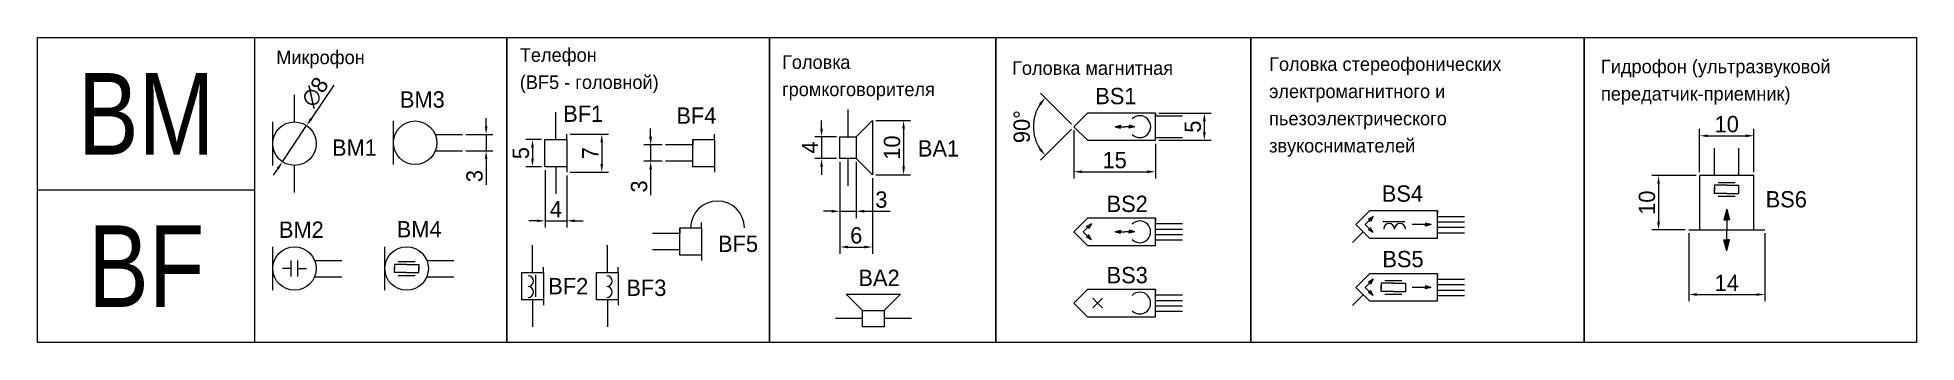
# Model space of a CAD drawing. Header units: millimetres. Extents: x 52 to 1332, y -528 to 1037.
# Drawn here: x 52.3 to 398.2, y 182.1 to 238.1 of the extents above; entities that cross this region are included whole.
import ezdxf

# ---------------------------------------------------------------- set-up
doc = ezdxf.new("R2010")
doc.units = ezdxf.units.MM
doc.styles.add('RR08', font='rr.shx', dxfattribs={"width": 0.8})
doc.styles.get("Standard").update_dxf_attribs({"font": 'standarteskd.shx', "height": 3})
doc.dimstyles.new('ISO-25', dxfattribs={"dimtxt": 2, "dimasz": 1.5, "dimexe": 1.25, "dimexo": 0.625, "dimtad": 1, "dimtxsty": 'Standard', "dimcen": 2.5, "dimadec": 0, "dimazin": 0, "dimtfac": 1, "dimtmove": 0, "dimatfit": 3, "dimfxl": 1, "dimarcsym": 0})

msp = doc.modelspace()

# ---------------------------------------------------------------- texts
at = {"color": 7, "linetype": 'Continuous'}
for s, height, p in [('Микрофон', 2.5, (96.273, 233.239)), ('Телефон', 2.5, (141.111, 233.67)), ('Головка ', 2.5, (189.388, 232.355)), ('Головка магнитная', 2.5, (231.742, 231.268)), ('Головка стереофонических', 2.5, (279.073, 231.999)), ('Гидрофон (ультразвуковой', 2.5, (340.169, 231.548)), ('(BF5 - головной)', 2.5, (141.111, 228.67)), ('громкоговорителя', 2.5, (189.388, 227.355)), ('BS1', 3, (247.066, 225.874)), ('электромагнитного и ', 2.5, (279.073, 226.999)), ('передатчик-приемник)', 2.5, (340.169, 226.548)), ('BM3', 3, (119.042, 225.236)), ('BF1', 3, (149.1, 222.629)), ('BF4', 3, (169.944, 222.274)), ('пьезоэлектрического', 2.5, (279.073, 221.999)), ('BM1', 3, (106.542, 216.395)), ('BA1', 3, (214.409, 216.248)), ('звукоснимателей', 2.5, (279.073, 216.999)), ('BS2', 3, (249.15, 206.065)), ('BS4', 3, (299.819, 207.956)), ('BS6', 3, (370.498, 206.902)), ('BM2', 3, (96.767, 201.314)), ('BM4', 3, (118.453, 201.4)), ('BF5', 3, (177.612, 198.72)), ('BS5', 3, (299.922, 195.907)), ('BF2', 3, (146.352, 190.942)), ('BA2', 3, (203.455, 192.464)), ('BS3', 3, (249.15, 192.964)), ('BF3', 3, (160.74, 190.634))]:
    msp.add_text(s, height=height, dxfattribs=at).set_placement(p)
at = {"color": 7, "linetype": 'Continuous', "lineweight": -3, "char_height": 15, "width": 40, "attachment_point": 5, "style": 'RR08'}
for s, insert in [('{\\fArial|b0|i0|c0|p34;BM}', (72.326, 224.105)), ('{\\fArial|b0|i0|c0|p34;BF}', (72.326, 196.109))]:
    msp.add_mtext(s, dxfattribs=dict(at, insert=insert))

# ---------------------------------------------------------------- blocks, each defined once
blk = doc.blocks.new('BM1')
at = {"color": 7, "linetype": 'Continuous'}
for p, q in [((205.45, 452.8), (205.45, 457.8)), ((201.45, 448.8), (201.45, 452.8)), ((201.45, 444.8), (201.45, 448.8)), ((205.45, 439.8), (205.45, 444.8))]:
    blk.add_line(p, q, dxfattribs=at)
blk.add_circle((205.45, 448.8), 4, dxfattribs=at)
blk = doc.blocks.new('*D201')
at = {"color": 0, "linetype": 'Continuous', "lineweight": -2, "transparency": 16777216}
for p, q in [((106.85, 229.39), (102.69, 223.19)), ((97.4, 215.3), (101.86, 221.94)), ((96.56, 214.05), (95.73, 212.81))]:
    blk.add_line(p, q, dxfattribs=at)
at = {"color": 0, "linetype": 'Continuous', "lineweight": -3, "transparency": 16777216}
for points in [[(102.48, 223.33), (102.9, 223.05), (101.86, 221.94)], [(96.36, 214.19), (96.77, 213.91), (97.4, 215.3)]]:
    blk.add_solid(points, dxfattribs=at)
at = {"layer": 'Defpoints', "color": 0, "linetype": 'Continuous', "lineweight": -3, "transparency": 16777216}
for p in [(101.86, 221.94), (97.4, 215.3)]:
    blk.add_point(p, dxfattribs=at)
at = {"color": 0, "linetype": 'Continuous', "transparency": 16777216, "insert": (103.42, 228.09), "char_height": 3, "attachment_point": 5, "rotation": 56.1436}
blk.add_mtext('∅8', dxfattribs=at)
blk = doc.blocks.new('BM2')
at = {"color": 7, "linetype": 'Continuous'}
for p, q in [((183.88, 427.35), (183.88, 431.35)), ((183.88, 423.35), (183.88, 427.35)), ((187.25, 427.35), (185.66, 427.35)), ((187.25, 427.35), (187.25, 428.82)), ((187.25, 425.87), (187.25, 427.35)), ((188.51, 427.35), (188.51, 428.82)), ((188.51, 425.87), (188.51, 427.35)), ((188.51, 427.35), (190.1, 427.35)), ((191.59, 428.85), (196.59, 428.85)), ((191.59, 425.85), (196.59, 425.85))]:
    blk.add_line(p, q, dxfattribs=at)
blk.add_circle((187.88, 427.35), 4, dxfattribs=at)
blk = doc.blocks.new('*D204')
at = {"color": 0, "linetype": 'Continuous', "lineweight": -2, "transparency": 16777216}
for p, q in [((134.91, 221.79), (134.91, 223.29)), ((131.16, 220.29), (136.16, 220.29)), ((134.91, 220.29), (134.91, 217.29)), ((131.16, 217.29), (136.16, 217.29)), ((134.91, 215.79), (134.91, 211.04))]:
    blk.add_line(p, q, dxfattribs=at)
at = {"color": 0, "linetype": 'Continuous', "lineweight": -3, "transparency": 16777216}
for points in [[(134.66, 221.79), (135.16, 221.79), (134.91, 220.29)], [(134.66, 215.79), (135.16, 215.79), (134.91, 217.29)]]:
    blk.add_solid(points, dxfattribs=at)
at = {"layer": 'Defpoints', "color": 0, "linetype": 'Continuous', "lineweight": -3, "transparency": 16777216}
for p in [(130.53, 220.29), (130.53, 217.29), (134.91, 217.29)]:
    blk.add_point(p, dxfattribs=at)
at = {"color": 0, "linetype": 'Continuous', "transparency": 16777216, "insert": (132.78, 212.66), "char_height": 3, "attachment_point": 5, "rotation": 90}
blk.add_mtext('3', dxfattribs=at)
blk = doc.blocks.new('BM3')
at = {"color": 7, "linetype": 'Continuous'}
for p, q in [((206.08, 450.46), (206.08, 454.46)), ((206.08, 446.46), (206.08, 450.46)), ((213.79, 451.96), (218.79, 451.96)), ((213.79, 448.96), (218.79, 448.96))]:
    blk.add_line(p, q, dxfattribs=at)
blk.add_circle((210.08, 450.46), 4, dxfattribs=at)
blk = doc.blocks.new('BM4')
at = {"color": 7, "linetype": 'Continuous'}
for p, q in [((204.53, 427.35), (204.53, 431.35)), ((204.53, 423.35), (204.53, 427.35)), ((208.53, 428.1), (206.28, 428.1)), ((206.28, 428.1), (206.28, 427.61)), ((206.28, 427.11), (206.28, 427.61)), ((206.28, 427.58), (206.28, 427.08)), ((206.28, 426.59), (206.28, 427.08)), ((208.53, 426.59), (206.28, 426.59)), ((206.96, 428.61), (208.53, 428.61)), ((206.96, 426.08), (208.53, 426.08)), ((208.53, 428.61), (210.11, 428.61)), ((208.53, 428.1), (210.79, 428.1)), ((208.53, 426.59), (210.79, 426.59)), ((208.53, 426.08), (210.11, 426.08)), ((210.79, 428.1), (210.79, 427.61)), ((210.79, 427.11), (210.79, 427.61)), ((210.79, 427.58), (210.79, 427.08)), ((210.79, 426.59), (210.79, 427.08)), ((212.24, 428.85), (217.24, 428.85)), ((212.24, 425.85), (217.24, 425.85))]:
    blk.add_line(p, q, dxfattribs=at)
blk.add_circle((208.53, 427.35), 4, dxfattribs=at)
blk = doc.blocks.new('BF1')
at = {"color": 7, "linetype": 'Continuous'}
for p, q in [((239.33, 440.63), (239.33, 445.63)), ((237.33, 440.63), (239.33, 440.63)), ((237.33, 435.63), (237.33, 440.63)), ((239.33, 440.63), (241.33, 440.63)), ((241.33, 440.63), (241.33, 441.63)), ((241.33, 440.63), (241.33, 435.63)), ((241.33, 435.63), (237.33, 435.63)), ((239.33, 435.63), (239.33, 430.63)), ((241.33, 435.63), (241.33, 434.63))]:
    blk.add_line(p, q, dxfattribs=at)
blk = doc.blocks.new('*D208')
at = {"color": 0, "linetype": 'Continuous', "lineweight": -2, "transparency": 16777216}
for p, q in [((150.38, 220.38), (157.45, 220.38)), ((156.2, 218.88), (156.2, 214.88)), ((150.38, 213.38), (157.45, 213.38))]:
    blk.add_line(p, q, dxfattribs=at)
at = {"color": 0, "linetype": 'Continuous', "lineweight": -3, "transparency": 16777216}
for points in [[(155.95, 218.88), (156.45, 218.88), (156.2, 220.38)], [(155.95, 214.88), (156.45, 214.88), (156.2, 213.38)]]:
    blk.add_solid(points, dxfattribs=at)
at = {"layer": 'Defpoints', "color": 0, "linetype": 'Continuous', "lineweight": -3, "transparency": 16777216}
for p in [(149.75, 220.38), (149.75, 213.38), (156.2, 213.38)]:
    blk.add_point(p, dxfattribs=at)
at = {"color": 0, "linetype": 'Continuous', "transparency": 16777216, "insert": (154.08, 216.88), "char_height": 3, "attachment_point": 5, "rotation": 90}
blk.add_mtext('7', dxfattribs=at)
blk = doc.blocks.new('*D209')
at = {"color": 0, "linetype": 'Continuous', "lineweight": -2, "transparency": 16777216}
for p, q in [((145.13, 219.38), (142.19, 219.38)), ((143.44, 217.88), (143.44, 215.88)), ((145.13, 214.38), (142.19, 214.38))]:
    blk.add_line(p, q, dxfattribs=at)
at = {"color": 0, "linetype": 'Continuous', "lineweight": -3, "transparency": 16777216}
for points in [[(143.19, 217.88), (143.69, 217.88), (143.44, 219.38)], [(143.19, 215.88), (143.69, 215.88), (143.44, 214.38)]]:
    blk.add_solid(points, dxfattribs=at)
at = {"layer": 'Defpoints', "color": 0, "linetype": 'Continuous', "lineweight": -3, "transparency": 16777216}
for p in [(145.75, 219.38), (143.44, 214.38), (145.75, 214.38)]:
    blk.add_point(p, dxfattribs=at)
at = {"color": 0, "linetype": 'Continuous', "transparency": 16777216, "insert": (141.32, 216.88), "char_height": 3, "attachment_point": 5, "rotation": 90}
blk.add_mtext('5', dxfattribs=at)
blk = doc.blocks.new('*D210')
at = {"color": 0, "linetype": 'Continuous', "lineweight": -2, "transparency": 16777216}
for p, q in [((145.75, 213.75), (145.75, 203.19)), ((149.75, 212.75), (149.75, 203.19)), ((144.25, 204.44), (142.75, 204.44)), ((145.75, 204.44), (149.75, 204.44)), ((151.25, 204.44), (152.75, 204.44))]:
    blk.add_line(p, q, dxfattribs=at)
at = {"color": 0, "linetype": 'Continuous', "lineweight": -3, "transparency": 16777216}
for points in [[(144.25, 204.69), (144.25, 204.19), (145.75, 204.44)], [(151.25, 204.69), (151.25, 204.19), (149.75, 204.44)]]:
    blk.add_solid(points, dxfattribs=at)
at = {"layer": 'Defpoints', "color": 0, "linetype": 'Continuous', "lineweight": -3, "transparency": 16777216}
for p in [(145.75, 214.38), (149.75, 213.38), (149.75, 204.44)]:
    blk.add_point(p, dxfattribs=at)
at = {"color": 0, "linetype": 'Continuous', "transparency": 16777216, "insert": (147.75, 206.57), "char_height": 3, "attachment_point": 5}
blk.add_mtext('4', dxfattribs=at)
blk = doc.blocks.new('BF4')
at = {"color": 7, "linetype": 'Continuous'}
for p, q in [((254.22, 450.05), (249.22, 450.05)), ((254.22, 451.05), (254.22, 450.05)), ((254.22, 446.05), (254.22, 451.05)), ((254.22, 451.05), (256.22, 451.05)), ((256.22, 451.05), (258.22, 451.05)), ((258.22, 451.05), (258.22, 452.05)), ((258.22, 451.05), (258.22, 446.05)), ((254.22, 447.05), (249.22, 447.05)), ((254.22, 446.05), (254.22, 447.05)), ((258.22, 446.05), (254.22, 446.05)), ((258.22, 446.05), (258.22, 445.05))]:
    blk.add_line(p, q, dxfattribs=at)
blk = doc.blocks.new('*D212')
at = {"color": 0, "linetype": 'Continuous', "lineweight": -2, "transparency": 16777216}
for p, q in [((167.32, 218.38), (163.95, 218.38)), ((165.2, 219.88), (165.2, 221.38)), ((165.2, 218.38), (165.2, 215.38)), ((167.32, 215.38), (163.95, 215.38)), ((165.2, 213.88), (165.2, 209.13))]:
    blk.add_line(p, q, dxfattribs=at)
at = {"color": 0, "linetype": 'Continuous', "lineweight": -3, "transparency": 16777216}
for points in [[(164.95, 219.88), (165.45, 219.88), (165.2, 218.38)], [(164.95, 213.88), (165.45, 213.88), (165.2, 215.38)]]:
    blk.add_solid(points, dxfattribs=at)
at = {"layer": 'Defpoints', "color": 0, "linetype": 'Continuous', "lineweight": -3, "transparency": 16777216}
for p in [(167.94, 218.38), (165.2, 215.38), (167.94, 215.38)]:
    blk.add_point(p, dxfattribs=at)
at = {"color": 0, "linetype": 'Continuous', "transparency": 16777216, "insert": (163.08, 210.75), "char_height": 3, "attachment_point": 5, "rotation": 90}
blk.add_mtext('3', dxfattribs=at)
blk = doc.blocks.new('BF2')
at = {"color": 7, "linetype": 'Continuous'}
blk.add_line((236.54, 426), (236.54, 421.94), dxfattribs=at)
for centre in [(235.17, 424.83), (235.17, 422.83)]:
    blk.add_arc(centre, 1, 270, 90, dxfattribs=at)
blk.add_blockref('BF1', (-3.33, -14.21), dxfattribs=at)
blk = doc.blocks.new('BF3')
at = {"color": 7, "linetype": 'Continuous'}
for centre in [(246.3, 424.83), (246.3, 422.83)]:
    blk.add_arc(centre, 1, 270, 90, dxfattribs=at)
blk.add_blockref('BF1', (7.09, -14.21), dxfattribs=at)
blk = doc.blocks.new('BF5')
at = {"color": 7, "linetype": 'Continuous'}
for p, q in [((258.81, 433.8), (253.81, 433.8)), ((258.81, 434.8), (260.81, 434.8)), ((258.81, 429.8), (258.81, 434.8)), ((258.81, 434.8), (258.81, 433.8)), ((260.81, 434.8), (262.81, 434.8)), ((262.81, 434.8), (262.81, 435.8)), ((262.81, 434.8), (262.81, 429.8)), ((258.81, 430.8), (253.81, 430.8)), ((258.81, 429.8), (258.81, 430.8)), ((262.81, 429.8), (258.81, 429.8)), ((262.81, 429.8), (262.81, 428.8))]:
    blk.add_line(p, q, dxfattribs=at)
blk.add_arc((265.77, 434.8), 4.95, 0, 180, dxfattribs=at)
blk = doc.blocks.new('BA1')
at = {"color": 7, "linetype": 'Continuous'}
for p, q in [((296.26, 433.59), (296.26, 438.59)), ((300.76, 436.59), (297.76, 433.59)), ((300.76, 436.59), (300.76, 426.59)), ((294.76, 429.59), (294.76, 433.59)), ((294.76, 433.59), (296.26, 433.59)), ((296.26, 433.59), (297.76, 433.59)), ((297.76, 433.59), (297.76, 429.59)), ((297.76, 429.59), (294.76, 429.59)), ((296.26, 424.59), (296.26, 429.59)), ((300.76, 426.59), (297.76, 429.59))]:
    blk.add_line(p, q, dxfattribs=at)
blk = doc.blocks.new('*D216')
at = {"color": 0, "linetype": 'Continuous', "lineweight": -2, "transparency": 16777216}
for p, q in [((206.68, 222.9), (213.02, 222.9)), ((211.77, 221.4), (211.77, 214.4)), ((206.68, 212.9), (213.02, 212.9))]:
    blk.add_line(p, q, dxfattribs=at)
at = {"color": 0, "linetype": 'Continuous', "lineweight": -3, "transparency": 16777216}
for points in [[(211.52, 221.4), (212.02, 221.4), (211.77, 222.9)], [(211.52, 214.4), (212.02, 214.4), (211.77, 212.9)]]:
    blk.add_solid(points, dxfattribs=at)
at = {"layer": 'Defpoints', "color": 0, "linetype": 'Continuous', "lineweight": -3, "transparency": 16777216}
for p in [(206.05, 222.9), (206.05, 212.9), (211.77, 212.9)]:
    blk.add_point(p, dxfattribs=at)
at = {"color": 0, "linetype": 'Continuous', "transparency": 16777216, "insert": (209.65, 217.9), "char_height": 3, "attachment_point": 5, "rotation": 90}
blk.add_mtext('10', dxfattribs=at)
blk = doc.blocks.new('*D217')
at = {"color": 0, "linetype": 'Continuous', "lineweight": -2, "transparency": 16777216}
for p, q in [((196.67, 221.4), (196.67, 222.9)), ((199.43, 219.9), (195.42, 219.9)), ((196.67, 219.9), (196.67, 215.9)), ((199.43, 215.9), (195.42, 215.9)), ((196.67, 214.4), (196.67, 212.9))]:
    blk.add_line(p, q, dxfattribs=at)
at = {"color": 0, "linetype": 'Continuous', "lineweight": -3, "transparency": 16777216}
for points in [[(196.42, 221.4), (196.92, 221.4), (196.67, 219.9)], [(196.42, 214.4), (196.92, 214.4), (196.67, 215.9)]]:
    blk.add_solid(points, dxfattribs=at)
at = {"layer": 'Defpoints', "color": 0, "linetype": 'Continuous', "lineweight": -3, "transparency": 16777216}
for p in [(200.05, 219.9), (196.67, 215.9), (200.05, 215.9)]:
    blk.add_point(p, dxfattribs=at)
at = {"color": 0, "linetype": 'Continuous', "transparency": 16777216, "insert": (194.54, 217.9), "char_height": 3, "attachment_point": 5, "rotation": 90}
blk.add_mtext('4', dxfattribs=at)
blk = doc.blocks.new('*D218')
at = {"color": 0, "linetype": 'Continuous', "lineweight": -2, "transparency": 16777216}
for p, q in [((200.05, 215.27), (200.05, 204.95)), ((203.05, 215.27), (203.05, 204.95)), ((198.55, 206.2), (197.05, 206.2)), ((200.05, 206.2), (203.05, 206.2)), ((204.55, 206.2), (209.3, 206.2))]:
    blk.add_line(p, q, dxfattribs=at)
at = {"color": 0, "linetype": 'Continuous', "lineweight": -3, "transparency": 16777216}
for points in [[(198.55, 206.45), (198.55, 205.95), (200.05, 206.2)], [(204.55, 206.45), (204.55, 205.95), (203.05, 206.2)]]:
    blk.add_solid(points, dxfattribs=at)
at = {"layer": 'Defpoints', "color": 0, "linetype": 'Continuous', "lineweight": -3, "transparency": 16777216}
for p in [(200.05, 215.9), (203.05, 215.9), (203.05, 206.2)]:
    blk.add_point(p, dxfattribs=at)
at = {"color": 0, "linetype": 'Continuous', "transparency": 16777216, "insert": (207.68, 208.33), "char_height": 3, "attachment_point": 5}
blk.add_mtext('3', dxfattribs=at)
blk = doc.blocks.new('*D219')
at = {"color": 0, "linetype": 'Continuous', "lineweight": -2, "transparency": 16777216}
for p, q in [((200.05, 215.27), (200.05, 198.38)), ((206.05, 212.27), (206.05, 198.38)), ((201.55, 199.63), (204.55, 199.63))]:
    blk.add_line(p, q, dxfattribs=at)
at = {"color": 0, "linetype": 'Continuous', "lineweight": -3, "transparency": 16777216}
for points in [[(201.55, 199.88), (201.55, 199.38), (200.05, 199.63)], [(204.55, 199.88), (204.55, 199.38), (206.05, 199.63)]]:
    blk.add_solid(points, dxfattribs=at)
at = {"layer": 'Defpoints', "color": 0, "linetype": 'Continuous', "lineweight": -3, "transparency": 16777216}
for p in [(200.05, 215.9), (206.05, 212.9), (206.05, 199.63)]:
    blk.add_point(p, dxfattribs=at)
at = {"color": 0, "linetype": 'Continuous', "transparency": 16777216, "insert": (203.05, 201.76), "char_height": 3, "attachment_point": 5}
blk.add_mtext('6', dxfattribs=at)
blk = doc.blocks.new('BS1')
at = {"linetype": 'Continuous'}
h = blk.add_hatch(color=7, dxfattribs=at)
h.paths.add_polyline_path([(346.06, 448.05), (347.09, 448.05), (347.09, 448.33)])
h.paths.add_polyline_path([(347.09, 447.78), (347.09, 448.05), (346.06, 448.05)])
h = blk.add_hatch(color=7, dxfattribs=at)
h.paths.add_polyline_path([(348.65, 448.33), (348.65, 448.05), (349.68, 448.05)])
h.paths.add_polyline_path([(349.68, 448.05), (348.65, 448.05), (348.65, 447.78)])
at = {"color": 7, "linetype": 'Continuous'}
for p, q in [((338.49, 448.05), (340.99, 450.55)), ((353.49, 450.55), (340.99, 450.55)), ((353.49, 450.55), (353.49, 450.05)), ((353.49, 445.55), (353.49, 450.55)), ((353.49, 450.05), (358.49, 450.05)), ((338.49, 448.05), (340.99, 445.55)), ((346.06, 448.05), (347.09, 448.33)), ((346.06, 448.05), (347.09, 447.78)), ((346.06, 448.05), (347.87, 448.05)), ((347.09, 448.33), (347.09, 448.05)), ((347.09, 447.78), (347.09, 448.05)), ((349.68, 448.05), (347.87, 448.05)), ((348.65, 448.33), (348.65, 448.05)), ((349.68, 448.05), (348.65, 448.33)), ((348.65, 447.78), (348.65, 448.05)), ((349.68, 448.05), (348.65, 447.78)), ((340.99, 445.55), (353.49, 445.55)), ((353.49, 446.05), (358.49, 446.05)), ((353.49, 445.55), (353.49, 446.05))]:
    blk.add_line(p, q, dxfattribs=at)
blk.add_arc((350.62, 448.05), 2, 225, 135, dxfattribs=at)
blk = doc.blocks.new('*D221')
at = {"color": 0, "linetype": 'Continuous', "lineweight": -2, "transparency": 16777216}
for p, q in [((258.76, 224.25), (268.39, 224.25)), ((267.14, 222.75), (267.14, 220.75)), ((258.76, 219.25), (268.39, 219.25))]:
    blk.add_line(p, q, dxfattribs=at)
at = {"color": 0, "linetype": 'Continuous', "lineweight": -3, "transparency": 16777216}
for points in [[(266.89, 222.75), (267.39, 222.75), (267.14, 224.25)], [(266.89, 220.75), (267.39, 220.75), (267.14, 219.25)]]:
    blk.add_solid(points, dxfattribs=at)
at = {"layer": 'Defpoints', "color": 0, "linetype": 'Continuous', "lineweight": -3, "transparency": 16777216}
for p in [(258.13, 224.25), (258.13, 219.25), (267.14, 219.25)]:
    blk.add_point(p, dxfattribs=at)
at = {"color": 0, "linetype": 'Continuous', "transparency": 16777216, "insert": (265.02, 221.75), "char_height": 3, "attachment_point": 5, "rotation": 90}
blk.add_mtext('5', dxfattribs=at)
blk = doc.blocks.new('*D222')
at = {"color": 0, "linetype": 'Continuous', "lineweight": -2, "transparency": 16777216}
for p, q in [((243.13, 221.12), (243.13, 212.21)), ((258.13, 218.62), (258.13, 212.21)), ((244.63, 213.46), (256.63, 213.46))]:
    blk.add_line(p, q, dxfattribs=at)
at = {"color": 0, "linetype": 'Continuous', "lineweight": -3, "transparency": 16777216}
for points in [[(244.63, 213.71), (244.63, 213.21), (243.13, 213.46)], [(256.63, 213.71), (256.63, 213.21), (258.13, 213.46)]]:
    blk.add_solid(points, dxfattribs=at)
at = {"layer": 'Defpoints', "color": 0, "linetype": 'Continuous', "lineweight": -3, "transparency": 16777216}
for p in [(243.13, 221.75), (258.13, 219.25), (258.13, 213.46)]:
    blk.add_point(p, dxfattribs=at)
at = {"color": 0, "linetype": 'Continuous', "transparency": 16777216, "insert": (250.63, 215.58), "char_height": 3, "attachment_point": 5}
blk.add_mtext('15', dxfattribs=at)
blk = doc.blocks.new('*D223')
at = {"color": 0, "linetype": 'Continuous', "lineweight": -2, "transparency": 16777216}
for p, q in [((242.69, 222.19), (236.96, 227.91)), ((242.69, 221.3), (236.96, 215.58))]:
    blk.add_line(p, q, dxfattribs=at)
blk.add_arc((243.13, 221.75), 7.47, 146.5246, 213.4754, dxfattribs=at)
at = {"color": 0, "linetype": 'Continuous', "lineweight": -3, "transparency": 16777216}
for points in [[(236.71, 226.02), (237.09, 225.71), (237.85, 227.03)], [(237.09, 217.78), (236.71, 217.47), (237.85, 216.46)]]:
    blk.add_solid(points, dxfattribs=at)
at = {"layer": 'Defpoints', "color": 0, "linetype": 'Continuous', "lineweight": -3, "transparency": 16777216}
for p in [(235.92, 223.68), (243.13, 221.75), (243.13, 221.75), (245.63, 224.25), (245.63, 219.25)]:
    blk.add_point(p, dxfattribs=at)
at = {"color": 0, "linetype": 'Continuous', "transparency": 16777216, "insert": (233.54, 221.75), "char_height": 3, "attachment_point": 5, "rotation": 90}
blk.add_mtext('90°', dxfattribs=at)
blk = doc.blocks.new('BS2')
at = {"linetype": 'Continuous'}
h = blk.add_hatch(color=7, dxfattribs=at)
h.paths.add_polyline_path([(334.59, 435.58), (333.7, 435.06), (333.88, 434.87)])
h.paths.add_polyline_path([(334.59, 435.58), (333.88, 434.87), (334.07, 434.69)])
h = blk.add_hatch(color=7, dxfattribs=at)
h.paths.add_polyline_path([(334.59, 432.62), (333.88, 433.32), (333.7, 433.13)])
h.paths.add_polyline_path([(334.07, 433.51), (333.88, 433.32), (334.59, 432.62)])
h = blk.add_hatch(color=7, dxfattribs=at)
h.paths.add_polyline_path([(338.95, 434.1), (339.98, 434.1), (339.98, 434.37)])
h.paths.add_polyline_path([(339.98, 433.82), (339.98, 434.1), (338.95, 434.1)])
h = blk.add_hatch(color=7, dxfattribs=at)
h.paths.add_polyline_path([(341.55, 434.37), (341.55, 434.1), (342.57, 434.1)])
h.paths.add_polyline_path([(342.57, 434.1), (341.55, 434.1), (341.55, 433.82)])
at = {"color": 7, "linetype": 'Continuous'}
for p, q in [((331.38, 434.1), (333.88, 436.6)), ((346.38, 436.6), (333.88, 436.6)), ((346.38, 431.6), (346.38, 436.6)), ((346.38, 436.6), (346.38, 436.1)), ((331.38, 434.1), (333.88, 431.6)), ((333.11, 434.1), (334.59, 435.58)), ((333.11, 434.1), (334.59, 432.62)), ((334.59, 435.58), (333.7, 435.06)), ((333.7, 435.06), (333.88, 434.87)), ((333.7, 433.13), (333.88, 433.32)), ((334.59, 432.62), (333.7, 433.13)), ((334.07, 434.69), (333.88, 434.87)), ((334.07, 433.51), (333.88, 433.32)), ((334.59, 435.58), (334.07, 434.69)), ((334.59, 432.62), (334.07, 433.51)), ((338.95, 434.1), (339.98, 434.37)), ((338.95, 434.1), (340.76, 434.1)), ((338.95, 434.1), (339.98, 433.82)), ((339.98, 434.37), (339.98, 434.1)), ((339.98, 433.82), (339.98, 434.1)), ((342.57, 434.1), (340.76, 434.1)), ((342.57, 434.1), (341.55, 434.37)), ((341.55, 434.37), (341.55, 434.1)), ((342.57, 434.1), (341.55, 433.82)), ((341.55, 433.82), (341.55, 434.1)), ((346.38, 435.6), (351.38, 435.6)), ((346.38, 434.6), (351.38, 434.6)), ((346.38, 434.1), (346.38, 434.6)), ((346.38, 433.6), (351.38, 433.6)), ((346.38, 432.6), (351.38, 432.6)), ((333.88, 431.6), (346.38, 431.6)), ((346.38, 431.6), (346.38, 432.1))]:
    blk.add_line(p, q, dxfattribs=at)
blk.add_arc((343.51, 434.1), 2, 225, 135, dxfattribs=at)
blk = doc.blocks.new('BS3')
at = {"color": 7, "linetype": 'Continuous'}
for p, q in [((331.38, 421), (333.88, 423.5)), ((346.38, 423.5), (333.88, 423.5)), ((346.38, 423.5), (346.38, 423)), ((346.38, 418.5), (346.38, 423.5)), ((346.38, 422.5), (351.38, 422.5)), ((331.38, 421), (333.88, 418.5)), ((335.75, 421), (334.87, 421.88)), ((335.75, 421), (334.87, 420.12)), ((335.75, 421), (336.63, 421.88)), ((335.75, 421), (336.63, 420.12)), ((346.38, 421), (346.38, 421.5)), ((346.38, 421.5), (351.38, 421.5)), ((346.38, 420.5), (351.38, 420.5)), ((346.38, 419.5), (351.38, 419.5)), ((346.38, 418.5), (346.38, 419)), ((333.88, 418.5), (346.38, 418.5))]:
    blk.add_line(p, q, dxfattribs=at)
blk.add_arc((343.51, 421), 2, 225, 135, dxfattribs=at)
blk = doc.blocks.new('BS4')
at = {"linetype": 'Continuous'}
h = blk.add_hatch(color=7, dxfattribs=at)
h.paths.add_polyline_path([(386.5, 436.91), (385.61, 436.4), (385.8, 436.21)])
h.paths.add_polyline_path([(386.5, 436.91), (385.8, 436.21), (385.99, 436.02)])
h = blk.add_hatch(color=7, dxfattribs=at)
h.paths.add_polyline_path([(386.5, 433.95), (385.8, 434.66), (385.61, 434.47)])
h.paths.add_polyline_path([(385.99, 434.84), (385.8, 434.66), (386.5, 433.95)])
h = blk.add_hatch(color=7, dxfattribs=at)
h.paths.add_polyline_path([(396.13, 435.71), (396.13, 435.43), (397.16, 435.43)])
h.paths.add_polyline_path([(397.16, 435.43), (396.13, 435.43), (396.13, 435.16)])
at = {"color": 7, "linetype": 'Continuous'}
for p, q in [((383.3, 435.43), (385.8, 437.93)), ((385.02, 435.43), (386.5, 436.91)), ((386.5, 436.91), (385.61, 436.4)), ((385.61, 436.4), (385.8, 436.21)), ((398.3, 437.93), (385.8, 437.93)), ((385.99, 436.02), (385.8, 436.21)), ((386.5, 436.91), (385.99, 436.02)), ((388.25, 435.98), (392.32, 435.98)), ((398.3, 437.93), (398.3, 437.43)), ((398.3, 432.93), (398.3, 437.93)), ((398.3, 436.93), (403.3, 436.93)), ((398.3, 435.43), (398.3, 435.93)), ((398.3, 435.93), (403.3, 435.93)), ((384.65, 434.09), (382.69, 432.13)), ((383.3, 435.43), (385.8, 432.93)), ((385.02, 435.43), (386.5, 433.95)), ((385.61, 434.47), (385.8, 434.66)), ((386.5, 433.95), (385.61, 434.47)), ((385.99, 434.84), (385.8, 434.66)), ((385.8, 432.93), (398.3, 432.93)), ((386.5, 433.95), (385.99, 434.84)), ((397.16, 435.43), (393.68, 435.43)), ((397.16, 435.43), (396.13, 435.71)), ((396.13, 435.71), (396.13, 435.43)), ((397.16, 435.43), (396.13, 435.16)), ((396.13, 435.16), (396.13, 435.43)), ((398.3, 434.93), (403.3, 434.93)), ((398.3, 433.93), (403.3, 433.93)), ((398.3, 432.93), (398.3, 433.43))]:
    blk.add_line(p, q, dxfattribs=at)
for centre in [(389.42, 434.61), (391.42, 434.61)]:
    blk.add_arc(centre, 1, 0, 180, dxfattribs=at)
blk = doc.blocks.new('BS5')
at = {"linetype": 'Continuous'}
h = blk.add_hatch(color=7, dxfattribs=at)
h.paths.add_polyline_path([(386.5, 425.37), (385.61, 424.85), (385.8, 424.66)])
h.paths.add_polyline_path([(386.5, 425.37), (385.8, 424.66), (385.99, 424.48)])
h = blk.add_hatch(color=7, dxfattribs=at)
h.paths.add_polyline_path([(386.5, 422.41), (385.8, 423.11), (385.61, 422.92)])
h.paths.add_polyline_path([(385.99, 423.3), (385.8, 423.11), (386.5, 422.41)])
h = blk.add_hatch(color=7, dxfattribs=at)
h.paths.add_polyline_path([(396.13, 424.16), (396.13, 423.89), (397.16, 423.89)])
h.paths.add_polyline_path([(397.16, 423.89), (396.13, 423.89), (396.13, 423.61)])
at = {"color": 7, "linetype": 'Continuous'}
for p, q in [((383.3, 423.89), (385.8, 426.39)), ((398.3, 426.39), (385.8, 426.39)), ((398.3, 421.39), (398.3, 426.39)), ((398.3, 426.39), (398.3, 425.89)), ((384.65, 422.54), (382.69, 420.58)), ((383.3, 423.89), (385.8, 421.39)), ((385.02, 423.89), (386.5, 425.37)), ((385.02, 423.89), (386.5, 422.41)), ((386.5, 425.37), (385.61, 424.85)), ((385.61, 424.85), (385.8, 424.66)), ((385.61, 422.92), (385.8, 423.11)), ((386.5, 422.41), (385.61, 422.92)), ((385.99, 424.48), (385.8, 424.66)), ((385.99, 423.3), (385.8, 423.11)), ((386.5, 425.37), (385.99, 424.48)), ((386.5, 422.41), (385.99, 423.3)), ((390.21, 424.64), (387.95, 424.64)), ((387.95, 424.64), (387.95, 424.15)), ((387.95, 423.66), (387.95, 424.15)), ((387.95, 424.12), (387.95, 423.63)), ((387.95, 423.13), (387.95, 423.63)), ((390.21, 423.13), (387.95, 423.13)), ((388.64, 425.15), (390.21, 425.15)), ((388.64, 422.62), (390.21, 422.62)), ((390.21, 425.15), (391.78, 425.15)), ((390.21, 424.64), (392.47, 424.64)), ((390.21, 423.13), (392.47, 423.13)), ((390.21, 422.62), (391.78, 422.62)), ((392.47, 423.13), (392.47, 424.64)), ((397.16, 423.89), (393.68, 423.89)), ((396.13, 424.16), (396.13, 423.89)), ((397.16, 423.89), (396.13, 424.16)), ((396.13, 423.61), (396.13, 423.89)), ((397.16, 423.89), (396.13, 423.61)), ((398.3, 425.39), (403.3, 425.39)), ((398.3, 424.39), (403.3, 424.39)), ((398.3, 423.89), (398.3, 424.39)), ((398.3, 423.39), (403.3, 423.39)), ((398.3, 422.39), (403.3, 422.39)), ((385.8, 421.39), (398.3, 421.39)), ((398.3, 421.39), (398.3, 421.89))]:
    blk.add_line(p, q, dxfattribs=at)
blk = doc.blocks.new('BS6')
at = {"linetype": 'Continuous'}
h = blk.add_hatch(color=7, dxfattribs=at)
h.paths.add_polyline_path([(451.57, 438.27), (451.57, 436.28), (452.1, 436.28)])
h.paths.add_polyline_path([(451.04, 436.28), (451.57, 436.28), (451.57, 438.27)])
h = blk.add_hatch(color=7, dxfattribs=at)
h.paths.add_polyline_path([(452.1, 432.61), (451.57, 432.61), (451.57, 430.62)])
h.paths.add_polyline_path([(451.57, 430.62), (451.57, 432.61), (451.04, 432.61)])
at = {"color": 7, "linetype": 'Continuous'}
for p, q in [((449.31, 444.44), (449.31, 449.44)), ((453.83, 444.44), (453.83, 449.44)), ((450, 443.18), (451.57, 443.18)), ((451.57, 443.18), (453.14, 443.18)), ((451.57, 442.67), (449.31, 442.67)), ((449.31, 442.67), (449.31, 442.18)), ((449.31, 441.68), (449.31, 442.18)), ((449.31, 442.15), (449.31, 441.65)), ((449.31, 441.16), (449.31, 441.65)), ((451.57, 441.16), (449.31, 441.16)), ((450, 440.65), (451.57, 440.65)), ((451.57, 442.67), (453.83, 442.67)), ((451.57, 441.16), (453.83, 441.16)), ((451.57, 440.65), (453.14, 440.65)), ((453.83, 441.16), (453.83, 442.67)), ((451.57, 438.27), (451.04, 436.28)), ((451.04, 436.28), (451.57, 436.28)), ((451.57, 438.27), (451.57, 434.44)), ((451.57, 438.27), (452.1, 436.28)), ((452.1, 436.28), (451.57, 436.28)), ((444.57, 434.44), (446.57, 434.44)), ((451.04, 432.61), (451.57, 432.61)), ((451.57, 430.62), (451.04, 432.61)), ((451.57, 430.62), (451.57, 434.44)), ((451.57, 430.62), (452.1, 432.61)), ((452.1, 432.61), (451.57, 432.61)), ((456.57, 434.44), (458.57, 434.44))]:
    blk.add_line(p, q, dxfattribs=at)
blk.add_lwpolyline([(446.57, 434.44), (456.57, 434.44), (456.57, 444.44), (446.57, 444.44)], close=True, dxfattribs=at)
blk = doc.blocks.new('*D229')
at = {"color": 0, "linetype": 'Continuous', "lineweight": -2, "transparency": 16777216}
for p, q in [((358.32, 213.4), (358.32, 221.32)), ((359.82, 220.07), (366.82, 220.07)), ((368.32, 213.4), (368.32, 221.32))]:
    blk.add_line(p, q, dxfattribs=at)
at = {"color": 0, "linetype": 'Continuous', "lineweight": -3, "transparency": 16777216}
for points in [[(359.82, 220.32), (359.82, 219.82), (358.32, 220.07)], [(366.82, 220.32), (366.82, 219.82), (368.32, 220.07)]]:
    blk.add_solid(points, dxfattribs=at)
at = {"layer": 'Defpoints', "color": 0, "linetype": 'Continuous', "lineweight": -3, "transparency": 16777216}
for p in [(368.32, 220.07), (358.32, 212.77), (368.32, 212.77)]:
    blk.add_point(p, dxfattribs=at)
at = {"color": 0, "linetype": 'Continuous', "transparency": 16777216, "insert": (363.32, 222.19), "char_height": 3, "attachment_point": 5}
blk.add_mtext('10', dxfattribs=at)
blk = doc.blocks.new('*D230')
at = {"color": 0, "linetype": 'Continuous', "lineweight": -2, "transparency": 16777216}
for p, q in [((357.69, 212.77), (349.52, 212.77)), ((350.77, 211.27), (350.77, 204.27)), ((355.69, 202.77), (349.52, 202.77))]:
    blk.add_line(p, q, dxfattribs=at)
at = {"color": 0, "linetype": 'Continuous', "lineweight": -3, "transparency": 16777216}
for points in [[(350.52, 211.27), (351.02, 211.27), (350.77, 212.77)], [(350.52, 204.27), (351.02, 204.27), (350.77, 202.77)]]:
    blk.add_solid(points, dxfattribs=at)
at = {"layer": 'Defpoints', "color": 0, "linetype": 'Continuous', "lineweight": -3, "transparency": 16777216}
for p in [(358.32, 212.77), (350.77, 202.77), (356.32, 202.77)]:
    blk.add_point(p, dxfattribs=at)
at = {"color": 0, "linetype": 'Continuous', "transparency": 16777216, "insert": (348.64, 207.77), "char_height": 3, "attachment_point": 5, "rotation": 90}
blk.add_mtext('10', dxfattribs=at)
blk = doc.blocks.new('*D231')
at = {"color": 0, "linetype": 'Continuous', "lineweight": -2, "transparency": 16777216}
for p, q in [((356.32, 202.15), (356.32, 189.65)), ((370.32, 202.15), (370.32, 189.65)), ((357.82, 190.9), (368.82, 190.9))]:
    blk.add_line(p, q, dxfattribs=at)
at = {"color": 0, "linetype": 'Continuous', "lineweight": -3, "transparency": 16777216}
for points in [[(357.82, 191.15), (357.82, 190.65), (356.32, 190.9)], [(368.82, 191.15), (368.82, 190.65), (370.32, 190.9)]]:
    blk.add_solid(points, dxfattribs=at)
at = {"layer": 'Defpoints', "color": 0, "linetype": 'Continuous', "lineweight": -3, "transparency": 16777216}
for p in [(356.32, 202.77), (370.32, 202.77), (370.32, 190.9)]:
    blk.add_point(p, dxfattribs=at)
at = {"color": 0, "linetype": 'Continuous', "transparency": 16777216, "insert": (363.32, 193.02), "char_height": 3, "attachment_point": 5}
blk.add_mtext('14', dxfattribs=at)

# ---------------------------------------------------------------- dimensions: what is measured, and where the dimension line sits
at = {"color": 7, "linetype": 'Continuous'}
dim = msp.add_diameter_dim_2p(p1=(97.399, 215.299), p2=(101.856, 221.943), dimstyle='ISO-25', dxfattribs=at)
dim.commit()
dim.dimension.update_dxf_attribs({"geometry": '*D201', "text_midpoint": (103.424, 228.094)})
dim = msp.add_angular_dim_2l(base=(235.915, 223.679), line1=((243.131, 221.746), (245.631, 219.246)), line2=((243.131, 221.746), (245.631, 224.246)), dimstyle='ISO-25', dxfattribs=at)
dim.commit()
dim.dimension.update_dxf_attribs({"geometry": '*D223', "text_midpoint": (233.536, 221.746)})
for base, p1, p2, picture, middle in [((134.905, 217.289), (130.534, 220.289), (130.534, 217.289), '*D204', (132.78, 212.664)), ((196.67, 215.899), (200.051, 219.899), (200.051, 215.899), '*D217', (194.545, 217.899)), ((211.774, 212.899), (206.051, 222.899), (206.051, 212.899), '*D216', (209.649, 217.899)), ((267.144, 219.246), (258.131, 224.246), (258.131, 219.246), '*D221', (265.019, 221.746)), ((143.441, 214.379), (145.751, 219.379), (145.751, 214.379), '*D209', (141.316, 216.879)), ((156.202, 213.379), (149.751, 220.379), (149.751, 213.379), '*D208', (154.077, 216.879)), ((165.2, 215.379), (167.943, 218.379), (167.943, 215.379), '*D212', (163.075, 210.754)), ((350.769, 202.771), (358.317, 212.771), (356.317, 202.771), '*D230', (348.644, 207.771))]:
    dim = msp.add_linear_dim(base=base, p1=p1, p2=p2, angle=90, dimstyle='ISO-25', dxfattribs=at)
    dim.commit()
    dim.dimension.update_dxf_attribs({"geometry": picture, "text_midpoint": middle})
for base, p1, p2, picture, middle in [((258.131, 213.459), (243.131, 221.746), (258.131, 219.246), '*D222', (250.631, 215.584)), ((368.317, 220.07), (358.317, 212.771), (368.317, 212.771), '*D229', (363.317, 222.195)), ((203.051, 206.203), (200.051, 215.899), (203.051, 215.899), '*D218', (207.676, 208.328)), ((206.051, 199.634), (200.051, 215.899), (206.051, 212.899), '*D219', (203.051, 201.759)), ((149.751, 204.441), (145.751, 214.379), (149.751, 213.379), '*D210', (147.751, 206.566)), ((370.317, 190.899), (356.317, 202.771), (370.317, 202.771), '*D231', (363.317, 193.024))]:
    dim = msp.add_linear_dim(base=base, p1=p1, p2=p2, dimstyle='ISO-25', dxfattribs=at)
    dim.commit()
    dim.dimension.update_dxf_attribs({"geometry": picture, "text_midpoint": middle})

# ---------------------------------------------------------------- linework, layer by layer
at = {"color": 7, "linetype": 'Continuous', "lineweight": -3}
for points in [[(92.326, 182.111), (52.326, 182.111), (52.326, 238.103), (92.326, 238.103)], [(52.326, 210.107), (92.326, 210.107)]]:
    msp.add_lwpolyline(points, dxfattribs=at)
at = {"color": 7, "linetype": 'Continuous'}
for points in [[(92.326, 238.103), (138.725, 238.103), (138.725, 182.111), (92.326, 182.111)], [(138.725, 238.103), (187.108, 238.103), (187.108, 182.111), (138.725, 182.111)], [(187.108, 238.103), (228.765, 238.103), (228.765, 182.111), (187.108, 182.111)], [(228.765, 238.103), (275.727, 238.103), (275.727, 182.111), (228.765, 182.111)], [(275.727, 238.103), (337.084, 238.103), (337.084, 182.111), (275.727, 182.111)], [(337.084, 238.103), (398.247, 238.103), (398.247, 182.111), (337.084, 182.111)]]:
    msp.add_lwpolyline(points, close=True, dxfattribs=at)

# ---------------------------------------------------------------- block references
for name, p in [('BM1', (-105.824, -230.178)), ('BA1', (-94.709, -213.695)), ('BM3', (-88.253, -231.672)), ('BF1', (-91.582, -221.248)), ('BS1', (-95.359, -226.307)), ('BF4', (-81.277, -231.672)), ('BS6', (-88.253, -231.672)), ('BF5', (-88.253, -231.672)), ('BS2', (-88.253, -231.672)), ('BS4', (-88.253, -231.672)), ('BM2', (-88.253, -231.672)), ('BM4', (-88.253, -231.672)), ('BF2', (-92.539, -231.468)), ('BF3', (-89.174, -231.468)), ('BS5', (-88.253, -231.672)), ('BS3', (-88.253, -231.672))]:
    msp.add_blockref(name, p, dxfattribs=at)
at = {"color": 7, "linetype": 'Continuous', "rotation": 90}
msp.add_blockref('BA1', (637.797, -109.77), dxfattribs=at)

msp.set_redraw_order([(e.dxf.handle, doc.entitydb.next_handle()) for e in msp.query("TEXT MTEXT ATTDEF DIMENSION ARC_DIMENSION")])  # texts and dimensions are drawn at this point

doc.saveas('drawing.dxf')
